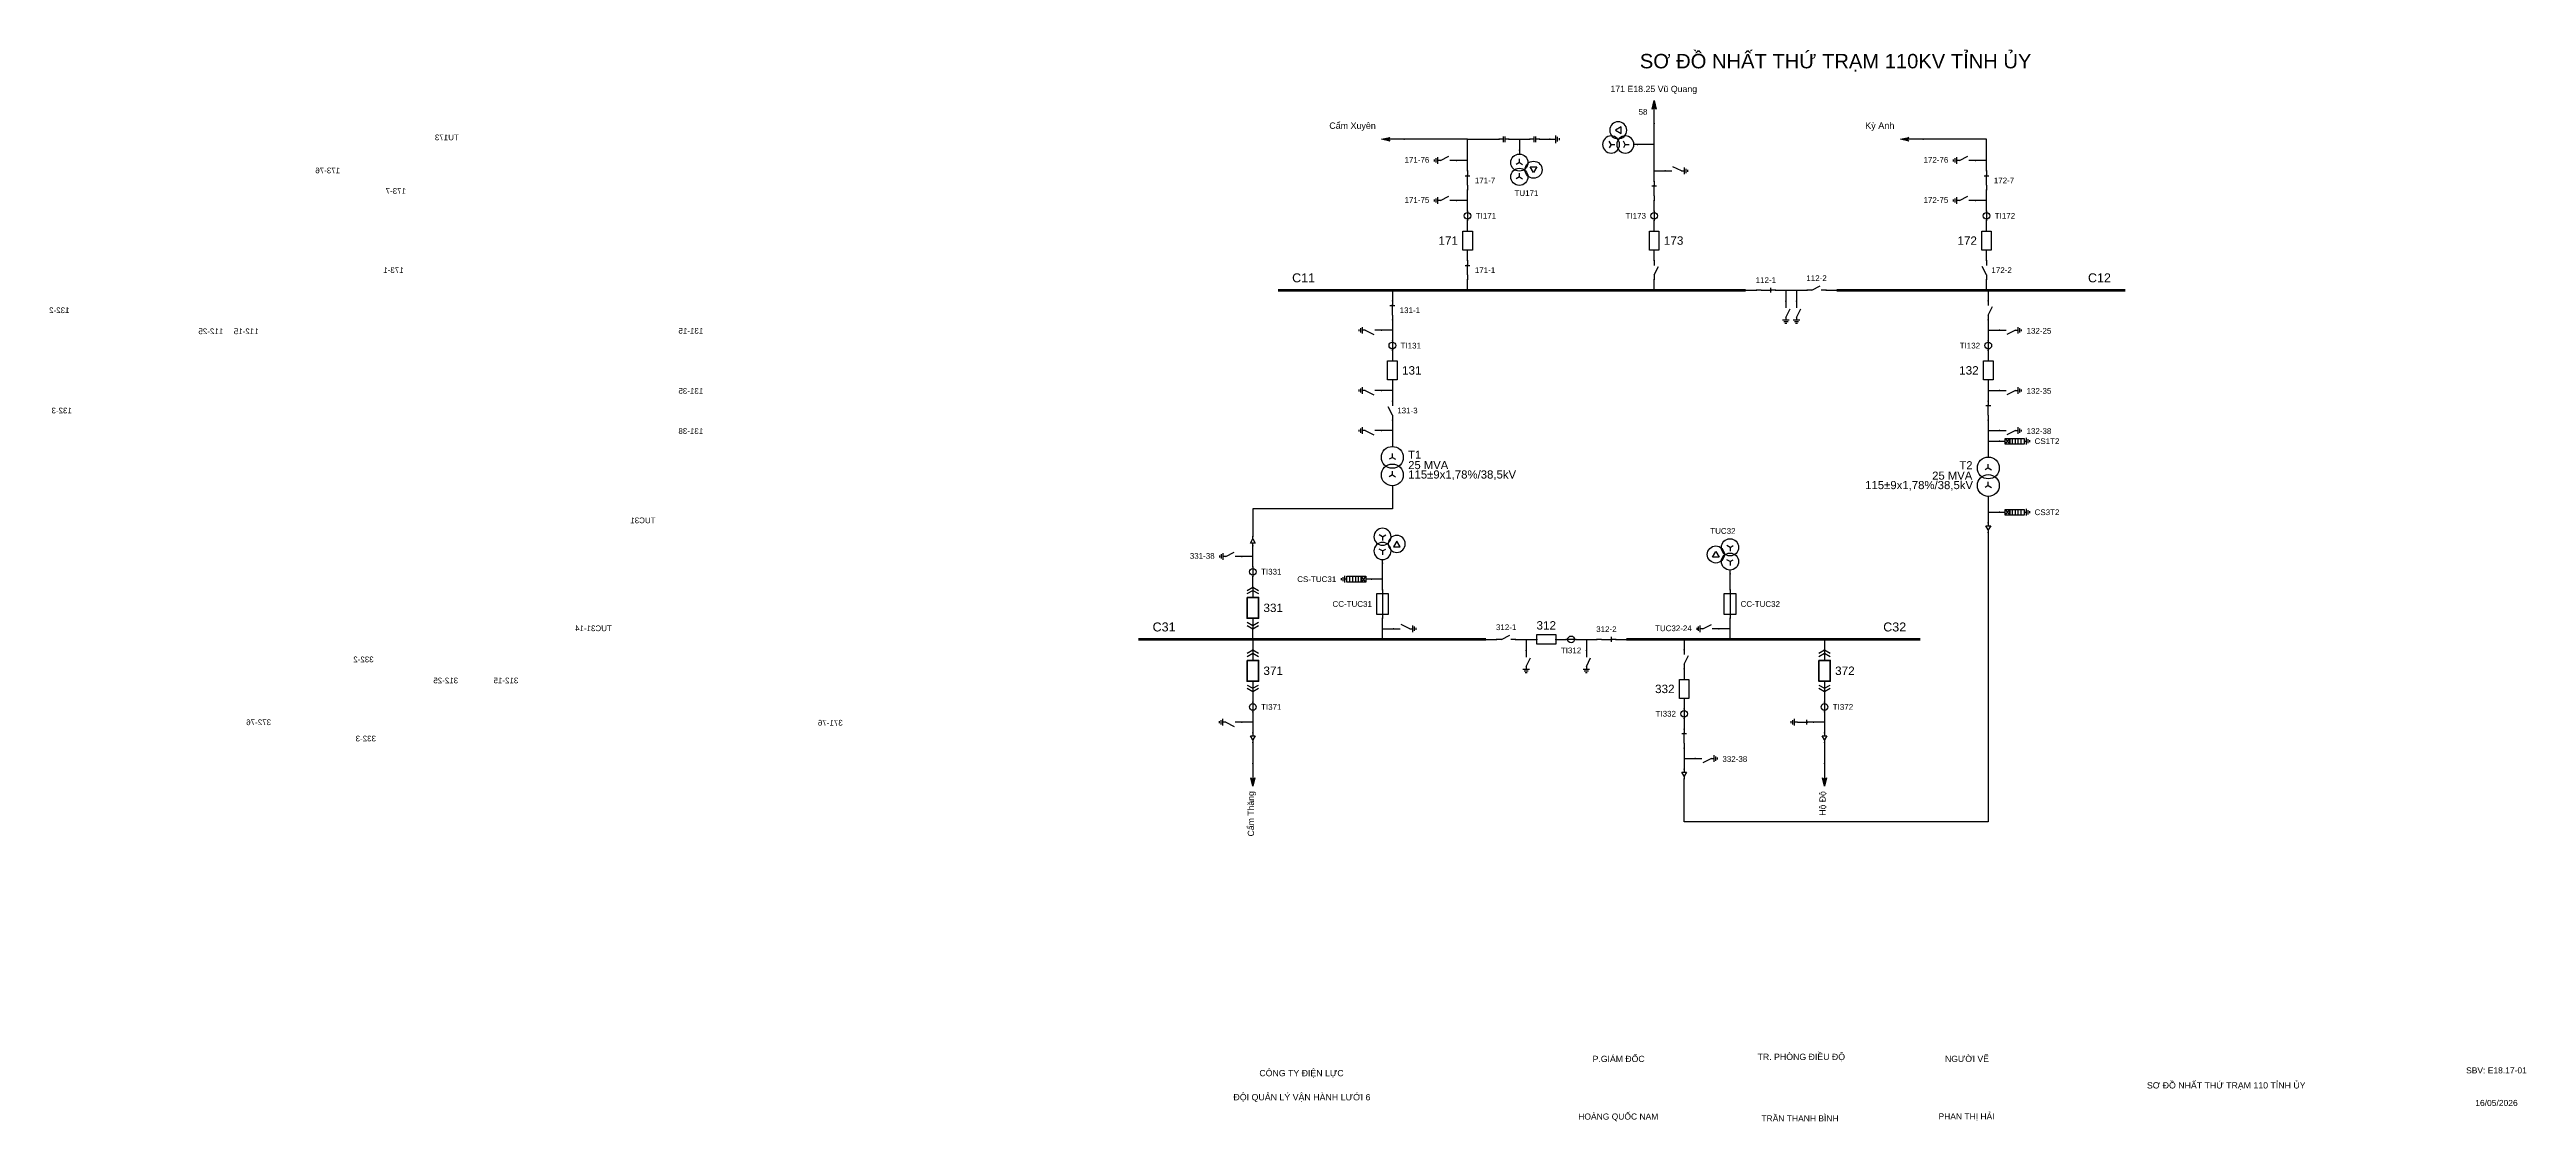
# Model space of a CAD drawing. Header units: millimetres. Extents: x -255 to 398, y 8 to 290.
import ezdxf

# ---------------------------------------------------------------- set-up
doc = ezdxf.new("R2010")
doc.units = ezdxf.units.MM
for name, color, linetype, lineweight in [('BUSBAR_110KV', 1, 'Continuous', 50), ('BUSBAR_35KV', 30, 'Continuous', 50), ('GROUND', 3, 'Continuous', 25), ('HV_110KV', 1, 'Continuous', 25), ('MV_35KV', 30, 'Continuous', 25)]:
    doc.layers.add(name, color=color, linetype=linetype, lineweight=lineweight)
doc.layers.add('SYM_PORTS', color=8, linetype='Continuous', plot=False)
doc.layers.add('TEXT', color=7, linetype='Continuous')
doc.styles.add('SLD_TEXT', font='arial.ttf')

# ---------------------------------------------------------------- blocks, each defined once
blk = doc.blocks.new('SYM_DISCONNECTOR_CLOSED')
at = {"lineweight": 25}
for points in [[(-0.625, 1.25), (0.625, 1.25)], [(0, 2.5), (0, 1.25)], [(0, -1.25), (0, 1.5)], [(0, -1.25), (0, -2.5)]]:
    blk.add_lwpolyline(points, dxfattribs=at)
at = {"layer": 'SYM_PORTS'}
for p in [(0, 2.5), (0, -2.5)]:
    blk.add_point(p, dxfattribs=at)
blk.add_attdef('DEVICE_CODE', (1.625, -0.5), '', height=2)
blk = doc.blocks.new('SYM_CIRCUIT_BREAKER')
at = {"lineweight": 25}
blk.add_lwpolyline([(-1.25, 2.5), (1.25, 2.5), (1.25, -2.5), (-1.25, -2.5)], close=True, dxfattribs=at)
at = {"layer": 'SYM_PORTS'}
for p in [(0, 2.5), (0, -2.5)]:
    blk.add_point(p, dxfattribs=at)
blk.add_attdef('DEVICE_CODE', (2.25, -0.5), '', height=2)
at = {"flags": 1}
blk.add_attdef('RATING', (2.25, -3.5), '', height=2, dxfattribs=at)
blk = doc.blocks.new('SYM_CURRENT_TRANSFORMER')
at = {"lineweight": 25}
blk.add_lwpolyline([(0, 1.25), (0, -1.25)], dxfattribs=at)
blk.add_circle((0, 0), 0.875, dxfattribs=at)
at = {"layer": 'SYM_PORTS'}
for p in [(0, 1.25), (0, -1.25)]:
    blk.add_point(p, dxfattribs=at)
blk.add_attdef('DEVICE_CODE', (1.875, -1.75), '', height=2)
at = {"flags": 1}
blk.add_attdef('RATIO', (1.875, -4.75), '', height=2, dxfattribs=at)
blk = doc.blocks.new('SYM_EARTHING_SWITCH_OPEN')
at = {"lineweight": 25}
for points in [[(0, -1.25), (-1.125, 1)], [(0, 3), (0, 1.25)], [(-0.875, -2), (0.875, -2)], [(-0.5625, -2.4375), (0.5625, -2.4375)], [(-0.25, -2.875), (0.25, -2.875)], [(0, -1.25), (0, -2)]]:
    blk.add_lwpolyline(points, dxfattribs=at)
at = {"layer": 'SYM_PORTS'}
blk.add_point((0, 3), dxfattribs=at)
blk.add_attdef('DEVICE_CODE', (1.875, 0), '', height=2)
blk = doc.blocks.new('SYM_COUPLING_CAPACITOR')
at = {"lineweight": 25}
for points in [[(-0.75, 0.25), (0.75, 0.25)], [(0, 1.25), (0, 0.25)], [(-0.75, -0.25), (0.75, -0.25)], [(0, -0.25), (0, -1.25)]]:
    blk.add_lwpolyline(points, dxfattribs=at)
at = {"layer": 'SYM_PORTS'}
for p in [(0, 1.25), (0, -1.25)]:
    blk.add_point(p, dxfattribs=at)
blk.add_attdef('DEVICE_CODE', (1.75, -1.75), '', height=2)
blk = doc.blocks.new('SYM_VOLTAGE_TRANSFORMER')
at = {"lineweight": 25}
for points in [[(0, 1.375), (-0.8625, 0.875)], [(0, 4.625), (0, 3.625)], [(0, 1.375), (0, 2.375)], [(0, 1.375), (0.8625, 0.875)], [(0, -2.375), (-0.8625, -2.875)], [(0, -2.375), (0, -1.375)], [(0, -2.375), (0.8625, -2.875)]]:
    blk.add_lwpolyline(points, dxfattribs=at)
blk.add_lwpolyline([(2.875, 0.25), (4.625, 0.25), (3.75, -1.25)], close=True, dxfattribs=at)
for centre in [(0, 1.375), (3.75, -0.5), (0, -2.375)]:
    blk.add_circle(centre, 2.25, dxfattribs=at)
at = {"layer": 'SYM_PORTS'}
blk.add_point((0, 4.625), dxfattribs=at)
blk.add_attdef('DEVICE_CODE', (7, 1.625), '', height=2)
at = {"flags": 1}
blk.add_attdef('RATIO', (7, -1.375), '', height=2, dxfattribs=at)
blk = doc.blocks.new('SYM_GROUND_SYMBOL')
at = {"lineweight": 25}
for points in [[(0, 1.25), (0, -0.25)], [(-1, -0.25), (1, -0.25)], [(-0.625, -0.75), (0.625, -0.75)], [(-0.25, -1.25), (0.25, -1.25)]]:
    blk.add_lwpolyline(points, dxfattribs=at)
at = {"layer": 'SYM_PORTS'}
blk.add_point((0, 1.25), dxfattribs=at)
blk = doc.blocks.new('SYM_LINE_FEEDER_ARROW')
blk.add_hatch(color=7).paths.add_polyline_path([(0, -3), (-0.5, -0.75), (0, -1.25), (0.5, -0.75)])
at = {"lineweight": 25}
blk.add_lwpolyline([(0, 3), (0, -1.25)], dxfattribs=at)
blk.add_lwpolyline([(0, -3), (-0.5, -0.75), (0, -1.25), (0.5, -0.75)], close=True, dxfattribs=at)
at = {"layer": 'SYM_PORTS'}
blk.add_point((0, 3), dxfattribs=at)
blk.add_attdef('LINE_NAME', (1.5, 0), '', height=2)
blk = doc.blocks.new('SYM_DISCONNECTOR_OPEN')
at = {"lineweight": 25}
for points in [[(0, -1.25), (-1.125, 1)], [(0, 2.5), (0, 1.25)], [(0, -1.25), (0, -2.5)]]:
    blk.add_lwpolyline(points, dxfattribs=at)
at = {"layer": 'SYM_PORTS'}
for p in [(0, 2.5), (0, -2.5)]:
    blk.add_point(p, dxfattribs=at)
blk.add_attdef('DEVICE_CODE', (1, -0.5), '', height=2)
blk = doc.blocks.new('SYM_TRANSFORMER_2W')
at = {"lineweight": 25}
for points in [[(0, 2.3125), (-0.8625, 1.8125)], [(0, 2.3125), (0, 3.3125)], [(0, 2.3125), (0.8625, 1.8125)], [(0, -2.3125), (-0.8625, -2.8125)], [(0, -2.3125), (0, -1.3125)], [(0, -2.3125), (0.8625, -2.8125)]]:
    blk.add_lwpolyline(points, dxfattribs=at)
for centre in [(0, 2.3125), (0, -2.3125)]:
    blk.add_circle(centre, 2.875, dxfattribs=at)
at = {"layer": 'SYM_PORTS'}
for p in [(0, 5.1875), (0, -5.1875)]:
    blk.add_point(p, dxfattribs=at)
blk.add_attdef('DEVICE_CODE', (3.875, 2.1875), '', height=2)
at = {"flags": 1}
for tag, p in [('POWER', (3.875, -0.8125)), ('VOLTAGE_RATIO', (3.875, -3.8125))]:
    blk.add_attdef(tag, p, '', height=2, dxfattribs=at)
blk = doc.blocks.new('SYM_SURGE_ARRESTER')
at = {"lineweight": 25}
for points in [[(-0.75, 2.5), (0.75, 2.5), (0.75, 1.25), (-0.75, 1.25)], [(-0.75, 1.25), (0.75, 1.25), (0.75, -2.5), (-0.75, -2.5)]]:
    blk.add_lwpolyline(points, close=True, dxfattribs=at)
for points in [[(-0.75, 2.5), (0.75, 1.25)], [(0.75, 2.5), (-0.75, 1.25)], [(-0.75, 0.5), (0.75, 0.5)], [(0, 4), (0, 2.5)], [(-0.875, -3.125), (0.875, -3.125)], [(-0.75, -0.25), (0.75, -0.25)], [(-0.75, -1), (0.75, -1)], [(-0.75, -1.75), (0.75, -1.75)], [(-0.5625, -3.5625), (0.5625, -3.5625)], [(-0.25, -4), (0.25, -4)], [(0, -2.5), (0, -3.125)]]:
    blk.add_lwpolyline(points, dxfattribs=at)
at = {"layer": 'SYM_PORTS'}
blk.add_point((0, 4), dxfattribs=at)
blk.add_attdef('DEVICE_CODE', (1.875, 1), '', height=2)
blk = doc.blocks.new('SYM_CABLE_TERMINATION')
at = {"lineweight": 25}
blk.add_lwpolyline([(-0.625, 0.5), (0.625, 0.5), (0, -0.625)], close=True, dxfattribs=at)
for points in [[(0, 1.25), (0, 0.5)], [(0, -0.625), (0, -1.25)]]:
    blk.add_lwpolyline(points, dxfattribs=at)
at = {"layer": 'SYM_PORTS'}
for p in [(0, 1.25), (0, -1.25)]:
    blk.add_point(p, dxfattribs=at)
blk = doc.blocks.new('SYM_DRAWOUT_BREAKER')
at = {"lineweight": 25}
for points in [[(-1.5, 4.625), (0, 5.5), (1.5, 4.625)], [(-1.5, 3.75), (0, 4.625), (1.5, 3.75)], [(0, 5.5), (0, 2.75)], [(-1.5, -3.75), (0, -4.625), (1.5, -3.75)], [(-1.5, -4.625), (0, -5.5), (1.5, -4.625)], [(0, -2.75), (0, -5.5)]]:
    blk.add_lwpolyline(points, dxfattribs=at)
at = {"lineweight": 35}
blk.add_lwpolyline([(-1.5, 2.75), (1.5, 2.75), (1.5, -2.75), (-1.5, -2.75)], close=True, dxfattribs=at)
at = {"layer": 'SYM_PORTS'}
for p in [(0, 5.5), (0, -5.5)]:
    blk.add_point(p, dxfattribs=at)
blk.add_attdef('DEVICE_CODE', (2.5, 2.5), '', height=2)
at = {"flags": 1}
blk.add_attdef('RATING', (2.5, -0.5), '', height=2, dxfattribs=at)
blk = doc.blocks.new('SYM_FUSE_DISCONNECTOR')
at = {"lineweight": 25}
blk.add_lwpolyline([(-1.5, 2.75), (1.5, 2.75), (1.5, -2.75), (-1.5, -2.75)], close=True, dxfattribs=at)
blk.add_lwpolyline([(0, 3.75), (0, -3.75)], dxfattribs=at)
at = {"layer": 'SYM_PORTS'}
for p in [(0, 3.75), (0, -3.75)]:
    blk.add_point(p, dxfattribs=at)
blk.add_attdef('DEVICE_CODE', (2.5, 0.75), '', height=2)
at = {"flags": 1}
blk.add_attdef('RATING', (2.5, -2.25), '', height=2, dxfattribs=at)
blk = doc.blocks.new('SYM_EARTHING_SWITCH_CLOSED')
at = {"lineweight": 25}
for points in [[(-0.625, 1.25), (0.625, 1.25)], [(0, 3), (0, 1.25)], [(0, -1.25), (0, 1.5)], [(-0.875, -2), (0.875, -2)], [(-0.5625, -2.4375), (0.5625, -2.4375)], [(-0.25, -2.875), (0.25, -2.875)], [(0, -1.25), (0, -2)]]:
    blk.add_lwpolyline(points, dxfattribs=at)
at = {"layer": 'SYM_PORTS'}
blk.add_point((0, 3), dxfattribs=at)
blk.add_attdef('DEVICE_CODE', (1.875, 0), '', height=2)

msp = doc.modelspace()

# ---------------------------------------------------------------- linework, layer by layer
at = {"layer": 'BUSBAR_110KV', "const_width": 0.721}
for points in [[(68.93, 226.59), (192.24, 226.59)], [(216.17, 226.59), (292.22, 226.59)]]:
    msp.add_lwpolyline(points, dxfattribs=at)
at = {"layer": 'BUSBAR_35KV', "const_width": 0.721}
for points in [[(32.16, 134.59), (123.8, 134.59)], [(160.79, 134.59), (238.26, 134.59)]]:
    msp.add_lwpolyline(points, dxfattribs=at)
at = {"layer": 'GROUND'}
msp.add_lwpolyline([(137.85, 266.37), (140.64, 266.37)], dxfattribs=at)
at = {"layer": 'HV_110KV'}
for points in [[(168.11, 264.98), (168.11, 270.55)], [(118.93, 266.37), (102.22, 266.37)], [(118.93, 260.8), (118.93, 266.37)], [(118.93, 266.37), (127.28, 266.37)], [(129.78, 266.37), (132.57, 266.37)], [(132.57, 266.37), (132.57, 263.46)], [(132.57, 266.37), (135.35, 266.37)], [(168.11, 264.98), (163.74, 264.98)], [(168.11, 258.02), (168.11, 264.98)], [(255.68, 260.8), (255.68, 266.37), (238.97, 266.37)], [(118.93, 260.8), (116.02, 260.8)], [(118.93, 258.02), (118.93, 260.8)], [(168.11, 255.23), (168.11, 258.02)], [(168.11, 258.02), (171.01, 258.02)], [(255.68, 260.8), (252.78, 260.8)], [(255.68, 258.02), (255.68, 260.8)], [(118.93, 250.23), (116.02, 250.23)], [(118.93, 250.23), (118.93, 253.02)], [(118.93, 247.45), (118.93, 250.23)], [(168.11, 247.45), (168.11, 250.23)], [(255.68, 250.23), (252.78, 250.23)], [(255.68, 250.23), (255.68, 253.02)], [(255.68, 247.45), (255.68, 250.23)], [(118.93, 242.16), (118.93, 244.95)], [(168.11, 242.16), (168.11, 244.95)], [(255.68, 242.16), (255.68, 244.95)], [(118.93, 234.38), (118.93, 237.16)], [(168.11, 234.38), (168.11, 237.16)], [(255.68, 234.38), (255.68, 237.16)], [(118.93, 226.59), (118.93, 229.38)], [(168.11, 226.59), (168.11, 229.38)], [(255.68, 226.59), (255.68, 229.38)], [(99.1, 226.59), (99.1, 223.81)], [(192.24, 226.59), (195.03, 226.59)], [(200.03, 226.59), (202.81, 226.59)], [(202.81, 226.59), (202.81, 223.68)], [(202.81, 226.59), (205.6, 226.59)], [(205.6, 226.59), (205.6, 223.68)], [(205.6, 226.59), (208.38, 226.59)], [(213.38, 226.59), (216.17, 226.59)], [(256.15, 226.59), (256.15, 223.81)], [(99.1, 216.02), (96.2, 216.02)], [(99.1, 218.81), (99.1, 216.02)], [(99.1, 216.02), (99.1, 213.24)], [(256.15, 218.81), (256.15, 216.02)], [(256.15, 216.02), (259.06, 216.02)], [(256.15, 216.02), (256.15, 213.24)], [(99.1, 210.74), (99.1, 207.95)], [(256.15, 210.74), (256.15, 207.95)], [(99.1, 202.95), (99.1, 200.17)], [(256.15, 202.95), (256.15, 200.17)], [(99.1, 200.17), (96.2, 200.17)], [(99.1, 200.17), (99.1, 197.38)], [(256.15, 200.17), (259.06, 200.17)], [(256.15, 200.17), (256.15, 197.38)], [(99.1, 189.59), (96.2, 189.59)], [(99.1, 192.38), (99.1, 189.59)], [(99.1, 189.59), (99.1, 185.42)], [(256.15, 192.38), (256.15, 189.59)], [(256.15, 189.59), (259.06, 189.59)], [(256.15, 189.59), (256.15, 186.81)], [(256.15, 186.81), (259.06, 186.81)], [(256.15, 186.81), (256.15, 182.63)]]:
    msp.add_lwpolyline(points, dxfattribs=at)
at = {"layer": 'MV_35KV'}
for points in [[(99.1, 175.04), (99.1, 172.34), (99.1, 168.98), (62.34, 168.98), (62.34, 164.43), (62.34, 161.73)], [(256.15, 172.26), (256.15, 168.08)], [(256.15, 168.08), (259.06, 168.08)], [(256.15, 168.08), (256.15, 165.29)], [(62.34, 156.45), (62.34, 159.23)], [(256.15, 162.79), (256.15, 160.09), (256.15, 86.48), (176, 86.48), (176, 95.18), (176, 97.88)], [(62.34, 156.45), (59.44, 156.45)], [(62.34, 153.66), (62.34, 156.45)], [(62.34, 148.38), (62.34, 151.16)], [(96.51, 150.45), (93.6, 150.45)], [(96.51, 150.45), (96.51, 154.62)], [(96.51, 147.66), (96.51, 150.45)], [(188.08, 147.66), (188.08, 151.84)], [(62.34, 134.59), (62.34, 137.38)], [(96.51, 137.38), (96.51, 140.16)], [(96.51, 134.59), (96.51, 137.38)], [(96.51, 137.38), (99.42, 137.38)], [(188.08, 137.38), (185.17, 137.38)], [(188.08, 137.38), (188.08, 140.16)], [(188.08, 134.59), (188.08, 137.38)], [(62.34, 134.59), (62.34, 131.81)], [(123.8, 134.59), (126.58, 134.59)], [(131.58, 134.59), (134.37, 134.59)], [(134.37, 134.59), (134.37, 131.68)], [(134.37, 134.59), (137.15, 134.59)], [(142.15, 134.59), (144.94, 134.59)], [(147.44, 134.59), (150.22, 134.59)], [(150.22, 134.59), (150.22, 131.68)], [(150.22, 134.59), (153.01, 134.59)], [(158.01, 134.59), (160.79, 134.59)], [(176, 134.59), (176, 131.81)], [(212.99, 134.59), (212.99, 131.81)], [(176, 126.81), (176, 124.02)], [(62.34, 120.81), (62.34, 118.02)], [(176, 119.02), (176, 116.24)], [(212.99, 120.81), (212.99, 118.02)], [(62.34, 112.74), (59.44, 112.74)], [(62.34, 115.52), (62.34, 112.74)], [(62.34, 112.74), (62.34, 109.95)], [(176, 113.74), (176, 110.95)], [(212.99, 112.74), (210.08, 112.74)], [(212.99, 115.52), (212.99, 112.74)], [(212.99, 112.74), (212.99, 109.95)], [(62.34, 107.45), (62.34, 101.88)], [(176, 105.95), (176, 103.17)], [(212.99, 107.45), (212.99, 101.88)], [(176, 103.17), (178.91, 103.17)], [(176, 103.17), (176, 100.38)]]:
    msp.add_lwpolyline(points, dxfattribs=at)

# ---------------------------------------------------------------- block references
at = {"layer": 'GROUND'}
for name, p, rotation in [('SYM_COUPLING_CAPACITOR', (136.6, 266.37), 270), ('SYM_GROUND_SYMBOL', (141.89, 266.37), 90)]:
    msp.add_blockref(name, p, dxfattribs=dict(at, rotation=rotation))
at = {"layer": 'HV_110KV'}
for name, p, rotation in [('SYM_LINE_FEEDER_ARROW', (168.11, 273.55), 180), ('SYM_LINE_FEEDER_ARROW', (99.22, 266.37), 270), ('SYM_COUPLING_CAPACITOR', (128.53, 266.37), 270), ('SYM_LINE_FEEDER_ARROW', (235.97, 266.37), 270)]:
    msp.add_blockref(name, p, dxfattribs=dict(at, rotation=rotation))
ref = msp.add_blockref('SYM_VOLTAGE_TRANSFORMER', (159.12, 264.98), dxfattribs=dict(at, xscale=-1, rotation=270))
ref.add_attrib('DEVICE_CODE', 'TU173', (146.9, 266.11), dxfattribs={"layer": 'TEXT', "extrusion": (0, 0, -1), "height": 1.504, "style": 'SLD_TEXT'})
ref = msp.add_blockref('SYM_EARTHING_SWITCH_OPEN', (113.02, 260.8), dxfattribs=dict(at, rotation=270))
ref.add_attrib('DEVICE_CODE', '171-76', (102.31, 260.18), dxfattribs={"layer": 'TEXT', "height": 1.504, "style": 'SLD_TEXT'})
ref = msp.add_blockref('SYM_VOLTAGE_TRANSFORMER', (132.57, 258.84), dxfattribs=at)
ref.add_attrib('DEVICE_CODE', 'TU171', (131.29, 251.42), dxfattribs={"layer": 'TEXT', "height": 1.504, "style": 'SLD_TEXT'})
ref = msp.add_blockref('SYM_EARTHING_SWITCH_OPEN', (249.78, 260.8), dxfattribs=dict(at, rotation=270))
ref.add_attrib('DEVICE_CODE', '172-76', (239.07, 260.18), dxfattribs={"layer": 'TEXT', "height": 1.504, "style": 'SLD_TEXT'})
ref = msp.add_blockref('SYM_EARTHING_SWITCH_OPEN', (174.01, 258.02), dxfattribs=dict(at, xscale=-1, rotation=90))
ref.add_attrib('DEVICE_CODE', '173-76', (178.18, 257.4), dxfattribs={"layer": 'TEXT', "extrusion": (0, 0, -1), "height": 1.504, "style": 'SLD_TEXT'})
ref = msp.add_blockref('SYM_DISCONNECTOR_CLOSED', (168.11, 252.73), dxfattribs=dict(at, xscale=-1))
ref.add_attrib('DEVICE_CODE', '173-7', (160.82, 251.99), dxfattribs={"layer": 'TEXT', "extrusion": (0, 0, -1), "height": 1.504, "style": 'SLD_TEXT'})
ref = msp.add_blockref('SYM_DISCONNECTOR_CLOSED', (118.93, 255.52), dxfattribs=at)
ref.add_attrib('DEVICE_CODE', '171-7', (120.84, 254.76), dxfattribs={"layer": 'TEXT', "height": 1.504, "style": 'SLD_TEXT'})
ref = msp.add_blockref('SYM_DISCONNECTOR_CLOSED', (255.68, 255.52), dxfattribs=at)
ref.add_attrib('DEVICE_CODE', '172-7', (257.6, 254.76), dxfattribs={"layer": 'TEXT', "height": 1.504, "style": 'SLD_TEXT'})
ref = msp.add_blockref('SYM_EARTHING_SWITCH_OPEN', (113.02, 250.23), dxfattribs=dict(at, rotation=270))
ref.add_attrib('DEVICE_CODE', '171-75', (102.31, 249.61), dxfattribs={"layer": 'TEXT', "height": 1.504, "style": 'SLD_TEXT'})
ref = msp.add_blockref('SYM_EARTHING_SWITCH_OPEN', (249.78, 250.23), dxfattribs=dict(at, rotation=270))
ref.add_attrib('DEVICE_CODE', '172-75', (239.07, 249.61), dxfattribs={"layer": 'TEXT', "height": 1.504, "style": 'SLD_TEXT'})
ref = msp.add_blockref('SYM_CIRCUIT_BREAKER', (118.93, 239.66), dxfattribs=at)
ref.add_attrib('DEVICE_CODE', '171', (111.24, 238.55), dxfattribs={"layer": 'TEXT', "height": 2.211, "style": 'SLD_TEXT'})
ref = msp.add_blockref('SYM_CURRENT_TRANSFORMER', (118.93, 246.2), dxfattribs=at)
ref.add_attrib('DEVICE_CODE', 'TI171', (121.09, 245.44), dxfattribs={"layer": 'TEXT', "height": 1.504, "style": 'SLD_TEXT'})
ref = msp.add_blockref('SYM_CURRENT_TRANSFORMER', (168.11, 246.2), dxfattribs=at)
ref.add_attrib('DEVICE_CODE', 'TI173', (160.57, 245.45), dxfattribs={"layer": 'TEXT', "height": 1.504, "style": 'SLD_TEXT'})
ref = msp.add_blockref('SYM_CIRCUIT_BREAKER', (168.11, 239.66), dxfattribs=at)
ref.add_attrib('DEVICE_CODE', '173', (170.64, 238.57), dxfattribs={"layer": 'TEXT', "height": 2.212, "style": 'SLD_TEXT'})
ref = msp.add_blockref('SYM_CIRCUIT_BREAKER', (255.68, 239.66), dxfattribs=at)
ref.add_attrib('DEVICE_CODE', '172', (248, 238.55), dxfattribs={"layer": 'TEXT', "height": 2.211, "style": 'SLD_TEXT'})
ref = msp.add_blockref('SYM_CURRENT_TRANSFORMER', (255.68, 246.2), dxfattribs=at)
ref.add_attrib('DEVICE_CODE', 'TI172', (257.85, 245.44), dxfattribs={"layer": 'TEXT', "height": 1.504, "style": 'SLD_TEXT'})
ref = msp.add_blockref('SYM_DISCONNECTOR_OPEN', (168.11, 231.88), dxfattribs=dict(at, xscale=-1))
ref.add_attrib('DEVICE_CODE', '173-1', (161.44, 231.13), dxfattribs={"layer": 'TEXT', "extrusion": (0, 0, -1), "height": 1.504, "style": 'SLD_TEXT'})
ref = msp.add_blockref('SYM_DISCONNECTOR_CLOSED', (118.93, 231.88), dxfattribs=at)
ref.add_attrib('DEVICE_CODE', '171-1', (120.84, 231.12), dxfattribs={"layer": 'TEXT', "height": 1.504, "style": 'SLD_TEXT'})
ref = msp.add_blockref('SYM_DISCONNECTOR_CLOSED', (197.53, 226.59), dxfattribs=dict(at, rotation=270))
ref.add_attrib('DEVICE_CODE', '112-1', (194.84, 228.51), dxfattribs={"layer": 'TEXT', "height": 1.504, "style": 'SLD_TEXT'})
ref = msp.add_blockref('SYM_DISCONNECTOR_OPEN', (210.88, 226.59), dxfattribs=dict(at, rotation=270))
ref.add_attrib('DEVICE_CODE', '112-2', (208.2, 229.01), dxfattribs={"layer": 'TEXT', "height": 1.504, "style": 'SLD_TEXT'})
ref = msp.add_blockref('SYM_DISCONNECTOR_OPEN', (255.68, 231.88), dxfattribs=at)
ref.add_attrib('DEVICE_CODE', '172-2', (256.97, 231.12), dxfattribs={"layer": 'TEXT', "height": 1.504, "style": 'SLD_TEXT'})
ref = msp.add_blockref('SYM_DISCONNECTOR_OPEN', (256.15, 221.31), dxfattribs=dict(at, xscale=-1))
ref.add_attrib('DEVICE_CODE', '132-2', (249.49, 220.56), dxfattribs={"layer": 'TEXT', "extrusion": (0, 0, -1), "height": 1.504, "style": 'SLD_TEXT'})
ref = msp.add_blockref('SYM_EARTHING_SWITCH_OPEN', (205.6, 220.68), dxfattribs=dict(at, xscale=-1))
ref.add_attrib('DEVICE_CODE', '112-25', (208.99, 215.01), dxfattribs={"layer": 'TEXT', "extrusion": (0, 0, -1), "height": 1.504, "style": 'SLD_TEXT'})
ref = msp.add_blockref('SYM_EARTHING_SWITCH_OPEN', (202.81, 220.68), dxfattribs=dict(at, xscale=-1))
ref.add_attrib('DEVICE_CODE', '112-15', (199.67, 215.01), dxfattribs={"layer": 'TEXT', "extrusion": (0, 0, -1), "height": 1.504, "style": 'SLD_TEXT'})
ref = msp.add_blockref('SYM_DISCONNECTOR_CLOSED', (99.1, 221.31), dxfattribs=at)
ref.add_attrib('DEVICE_CODE', '131-1', (101.02, 220.56), dxfattribs={"layer": 'TEXT', "height": 1.504, "style": 'SLD_TEXT'})
ref = msp.add_blockref('SYM_EARTHING_SWITCH_OPEN', (93.2, 216.02), dxfattribs=dict(at, xscale=-1, rotation=270))
ref.add_attrib('DEVICE_CODE', '131-15', (82.49, 215.15), dxfattribs={"layer": 'TEXT', "extrusion": (0, 0, -1), "height": 1.504, "style": 'SLD_TEXT'})
ref = msp.add_blockref('SYM_EARTHING_SWITCH_OPEN', (262.06, 216.02), dxfattribs=dict(at, rotation=90))
ref.add_attrib('DEVICE_CODE', '132-25', (266.22, 215.15), dxfattribs={"layer": 'TEXT', "height": 1.504, "style": 'SLD_TEXT'})
ref = msp.add_blockref('SYM_CURRENT_TRANSFORMER', (99.1, 211.99), dxfattribs=at)
ref.add_attrib('DEVICE_CODE', 'TI131', (101.27, 211.24), dxfattribs={"layer": 'TEXT', "height": 1.504, "style": 'SLD_TEXT'})
ref = msp.add_blockref('SYM_CURRENT_TRANSFORMER', (256.15, 211.99), dxfattribs=at)
ref.add_attrib('DEVICE_CODE', 'TI132', (248.61, 211.24), dxfattribs={"layer": 'TEXT', "height": 1.504, "style": 'SLD_TEXT'})
ref = msp.add_blockref('SYM_CIRCUIT_BREAKER', (99.1, 205.45), dxfattribs=at)
ref.add_attrib('DEVICE_CODE', '131', (101.64, 204.36), dxfattribs={"layer": 'TEXT', "height": 2.212, "style": 'SLD_TEXT'})
ref = msp.add_blockref('SYM_CIRCUIT_BREAKER', (256.15, 205.45), dxfattribs=at)
ref.add_attrib('DEVICE_CODE', '132', (248.46, 204.36), dxfattribs={"layer": 'TEXT', "height": 2.212, "style": 'SLD_TEXT'})
ref = msp.add_blockref('SYM_DISCONNECTOR_CLOSED', (256.15, 194.88), dxfattribs=dict(at, xscale=-1))
ref.add_attrib('DEVICE_CODE', '132-3', (248.86, 194.14), dxfattribs={"layer": 'TEXT', "extrusion": (0, 0, -1), "height": 1.504, "style": 'SLD_TEXT'})
ref = msp.add_blockref('SYM_EARTHING_SWITCH_OPEN', (93.2, 200.17), dxfattribs=dict(at, xscale=-1, rotation=270))
ref.add_attrib('DEVICE_CODE', '131-35', (82.49, 199.3), dxfattribs={"layer": 'TEXT', "extrusion": (0, 0, -1), "height": 1.504, "style": 'SLD_TEXT'})
ref = msp.add_blockref('SYM_DISCONNECTOR_OPEN', (99.1, 194.88), dxfattribs=at)
ref.add_attrib('DEVICE_CODE', '131-3', (100.39, 194.14), dxfattribs={"layer": 'TEXT', "height": 1.504, "style": 'SLD_TEXT'})
ref = msp.add_blockref('SYM_EARTHING_SWITCH_OPEN', (262.06, 200.17), dxfattribs=dict(at, rotation=90))
ref.add_attrib('DEVICE_CODE', '132-35', (266.22, 199.3), dxfattribs={"layer": 'TEXT', "height": 1.504, "style": 'SLD_TEXT'})
ref = msp.add_blockref('SYM_EARTHING_SWITCH_OPEN', (93.2, 189.59), dxfattribs=dict(at, xscale=-1, rotation=270))
ref.add_attrib('DEVICE_CODE', '131-38', (82.49, 188.73), dxfattribs={"layer": 'TEXT', "extrusion": (0, 0, -1), "height": 1.504, "style": 'SLD_TEXT'})
ref = msp.add_blockref('SYM_EARTHING_SWITCH_OPEN', (262.06, 189.59), dxfattribs=dict(at, rotation=90))
ref.add_attrib('DEVICE_CODE', '132-38', (266.22, 188.73), dxfattribs={"layer": 'TEXT', "height": 1.504, "style": 'SLD_TEXT'})
ref = msp.add_blockref('SYM_TRANSFORMER_2W', (99.1, 180.23), dxfattribs=at)
ref.add_attrib('DEVICE_CODE', 'T1', (103.27, 182.21), dxfattribs={"layer": 'TEXT', "height": 2.109, "style": 'SLD_TEXT'})
ref = msp.add_blockref('SYM_SURGE_ARRESTER', (263.06, 186.81), dxfattribs=dict(at, rotation=90))
ref.add_attrib('DEVICE_CODE', 'CS1T2', (268.35, 186.06), dxfattribs={"layer": 'TEXT', "height": 1.504, "style": 'SLD_TEXT'})
ref = msp.add_blockref('SYM_TRANSFORMER_2W', (256.15, 177.44), dxfattribs=at)
ref.add_attrib('DEVICE_CODE', 'T2', (248.55, 179.43), dxfattribs={"layer": 'TEXT', "height": 2.109, "style": 'SLD_TEXT'})
at = {"layer": 'MV_35KV'}
ref = msp.add_blockref('SYM_VOLTAGE_TRANSFORMER', (96.51, 159.25), dxfattribs=dict(at, xscale=-1, rotation=180))
ref.add_attrib('DEVICE_CODE', 'TUC31', (95.06, 165.19), dxfattribs={"layer": 'TEXT', "extrusion": (0, 0, -1), "height": 1.504, "style": 'SLD_TEXT'})
ref = msp.add_blockref('SYM_VOLTAGE_TRANSFORMER', (188.08, 156.46), dxfattribs=dict(at, rotation=180))
ref.add_attrib('DEVICE_CODE', 'TUC32', (182.88, 162.4), dxfattribs={"layer": 'TEXT', "height": 1.504, "style": 'SLD_TEXT'})
for name, p in [('SYM_CABLE_TERMINATION', (256.15, 164.04)), ('SYM_CABLE_TERMINATION', (62.34, 108.7)), ('SYM_CABLE_TERMINATION', (212.99, 108.7)), ('SYM_LINE_FEEDER_ARROW', (62.34, 98.88)), ('SYM_CABLE_TERMINATION', (176, 99.13)), ('SYM_LINE_FEEDER_ARROW', (212.99, 98.88))]:
    msp.add_blockref(name, p, dxfattribs=at)
ref = msp.add_blockref('SYM_SURGE_ARRESTER', (263.06, 168.08), dxfattribs=dict(at, rotation=90))
ref.add_attrib('DEVICE_CODE', 'CS3T2', (268.35, 167.33), dxfattribs={"layer": 'TEXT', "height": 1.504, "style": 'SLD_TEXT'})
ref = msp.add_blockref('SYM_EARTHING_SWITCH_OPEN', (56.44, 156.45), dxfattribs=dict(at, rotation=270))
ref.add_attrib('DEVICE_CODE', '331-38', (45.73, 155.83), dxfattribs={"layer": 'TEXT', "height": 1.504, "style": 'SLD_TEXT'})
at = {"layer": 'MV_35KV', "rotation": 180}
msp.add_blockref('SYM_CABLE_TERMINATION', (62.34, 160.48), dxfattribs=at)
at = {"layer": 'MV_35KV'}
ref = msp.add_blockref('SYM_CURRENT_TRANSFORMER', (62.34, 152.41), dxfattribs=at)
ref.add_attrib('DEVICE_CODE', 'TI331', (64.51, 151.67), dxfattribs={"layer": 'TEXT', "height": 1.504, "style": 'SLD_TEXT'})
ref = msp.add_blockref('SYM_SURGE_ARRESTER', (89.6, 150.45), dxfattribs=dict(at, rotation=270))
ref.add_attrib('DEVICE_CODE', 'CS-TUC31', (74.04, 149.69), dxfattribs={"layer": 'TEXT', "height": 1.504, "style": 'SLD_TEXT'})
ref = msp.add_blockref('SYM_DRAWOUT_BREAKER', (62.34, 142.88), dxfattribs=at)
ref.add_attrib('DEVICE_CODE', '331', (65.13, 141.79), dxfattribs={"layer": 'TEXT', "height": 2.212, "style": 'SLD_TEXT'})
ref = msp.add_blockref('SYM_FUSE_DISCONNECTOR', (96.51, 143.91), dxfattribs=at)
ref.add_attrib('DEVICE_CODE', 'CC-TUC31', (83.33, 143.16), dxfattribs={"layer": 'TEXT', "height": 1.504, "style": 'SLD_TEXT'})
ref = msp.add_blockref('SYM_FUSE_DISCONNECTOR', (188.08, 143.91), dxfattribs=at)
ref.add_attrib('DEVICE_CODE', 'CC-TUC32', (190.87, 143.16), dxfattribs={"layer": 'TEXT', "height": 1.504, "style": 'SLD_TEXT'})
ref = msp.add_blockref('SYM_EARTHING_SWITCH_OPEN', (102.42, 137.38), dxfattribs=dict(at, xscale=-1, rotation=90))
ref.add_attrib('DEVICE_CODE', 'TUC31-14', (106.58, 136.75), dxfattribs={"layer": 'TEXT', "extrusion": (0, 0, -1), "height": 1.504, "style": 'SLD_TEXT'})
ref = msp.add_blockref('SYM_DISCONNECTOR_OPEN', (129.08, 134.59), dxfattribs=dict(at, rotation=270))
ref.add_attrib('DEVICE_CODE', '312-1', (126.4, 137.03), dxfattribs={"layer": 'TEXT', "height": 1.504, "style": 'SLD_TEXT'})
ref = msp.add_blockref('SYM_CIRCUIT_BREAKER', (139.65, 134.59), dxfattribs=dict(at, rotation=270))
ref.add_attrib('DEVICE_CODE', '312', (137.08, 137.17), dxfattribs={"layer": 'TEXT', "height": 2.212, "style": 'SLD_TEXT'})
ref = msp.add_blockref('SYM_DISCONNECTOR_CLOSED', (155.51, 134.59), dxfattribs=dict(at, rotation=270))
ref.add_attrib('DEVICE_CODE', '312-2', (152.82, 136.53), dxfattribs={"layer": 'TEXT', "height": 1.504, "style": 'SLD_TEXT'})
ref = msp.add_blockref('SYM_EARTHING_SWITCH_OPEN', (182.17, 137.38), dxfattribs=dict(at, rotation=270))
ref.add_attrib('DEVICE_CODE', 'TUC32-24', (168.32, 136.75), dxfattribs={"layer": 'TEXT', "height": 1.504, "style": 'SLD_TEXT'})
ref = msp.add_blockref('SYM_DISCONNECTOR_OPEN', (176, 129.31), dxfattribs=dict(at, xscale=-1))
ref.add_attrib('DEVICE_CODE', '332-2', (169.34, 128.56), dxfattribs={"layer": 'TEXT', "extrusion": (0, 0, -1), "height": 1.504, "style": 'SLD_TEXT'})
ref = msp.add_blockref('SYM_EARTHING_SWITCH_OPEN', (150.22, 128.68), dxfattribs=dict(at, xscale=-1))
ref.add_attrib('DEVICE_CODE', '312-25', (147.08, 123.01), dxfattribs={"layer": 'TEXT', "extrusion": (0, 0, -1), "height": 1.504, "style": 'SLD_TEXT'})
ref = msp.add_blockref('SYM_EARTHING_SWITCH_OPEN', (134.37, 128.68), dxfattribs=dict(at, xscale=-1))
ref.add_attrib('DEVICE_CODE', '312-15', (131.22, 123.01), dxfattribs={"layer": 'TEXT', "extrusion": (0, 0, -1), "height": 1.504, "style": 'SLD_TEXT'})
ref = msp.add_blockref('SYM_DRAWOUT_BREAKER', (62.34, 126.31), dxfattribs=at)
ref.add_attrib('DEVICE_CODE', '371', (65.13, 125.21), dxfattribs={"layer": 'TEXT', "height": 2.212, "style": 'SLD_TEXT'})
ref = msp.add_blockref('SYM_CURRENT_TRANSFORMER', (146.19, 134.59), dxfattribs=dict(at, rotation=270))
ref.add_attrib('DEVICE_CODE', 'TI312', (143.5, 130.92), dxfattribs={"layer": 'TEXT', "height": 1.504, "style": 'SLD_TEXT'})
ref = msp.add_blockref('SYM_DRAWOUT_BREAKER', (212.99, 126.31), dxfattribs=at)
ref.add_attrib('DEVICE_CODE', '372', (215.78, 125.21), dxfattribs={"layer": 'TEXT', "height": 2.212, "style": 'SLD_TEXT'})
ref = msp.add_blockref('SYM_CIRCUIT_BREAKER', (176, 121.52), dxfattribs=at)
ref.add_attrib('DEVICE_CODE', '332', (168.32, 120.43), dxfattribs={"layer": 'TEXT', "height": 2.212, "style": 'SLD_TEXT'})
ref = msp.add_blockref('SYM_CURRENT_TRANSFORMER', (62.34, 116.77), dxfattribs=at)
ref.add_attrib('DEVICE_CODE', 'TI371', (64.51, 116.03), dxfattribs={"layer": 'TEXT', "height": 1.504, "style": 'SLD_TEXT'})
ref = msp.add_blockref('SYM_CURRENT_TRANSFORMER', (212.99, 116.77), dxfattribs=at)
ref.add_attrib('DEVICE_CODE', 'TI372', (215.16, 116.03), dxfattribs={"layer": 'TEXT', "height": 1.504, "style": 'SLD_TEXT'})
ref = msp.add_blockref('SYM_EARTHING_SWITCH_CLOSED', (207.08, 112.74), dxfattribs=dict(at, xscale=-1, rotation=270))
ref.add_attrib('DEVICE_CODE', '372-76', (196.38, 111.99), dxfattribs={"layer": 'TEXT', "extrusion": (0, 0, -1), "height": 1.504, "style": 'SLD_TEXT'})
ref = msp.add_blockref('SYM_EARTHING_SWITCH_OPEN', (56.44, 112.74), dxfattribs=dict(at, xscale=-1, rotation=270))
ref.add_attrib('DEVICE_CODE', '371-76', (45.73, 111.87), dxfattribs={"layer": 'TEXT', "extrusion": (0, 0, -1), "height": 1.504, "style": 'SLD_TEXT'})
ref = msp.add_blockref('SYM_CURRENT_TRANSFORMER', (176, 114.99), dxfattribs=at)
ref.add_attrib('DEVICE_CODE', 'TI332', (168.47, 114.24), dxfattribs={"layer": 'TEXT', "height": 1.504, "style": 'SLD_TEXT'})
ref = msp.add_blockref('SYM_DISCONNECTOR_CLOSED', (176, 108.45), dxfattribs=dict(at, xscale=-1))
ref.add_attrib('DEVICE_CODE', '332-3', (168.72, 107.71), dxfattribs={"layer": 'TEXT', "extrusion": (0, 0, -1), "height": 1.504, "style": 'SLD_TEXT'})
ref = msp.add_blockref('SYM_EARTHING_SWITCH_OPEN', (181.91, 103.17), dxfattribs=dict(at, rotation=90))
ref.add_attrib('DEVICE_CODE', '332-38', (186.08, 102.3), dxfattribs={"layer": 'TEXT', "height": 1.504, "style": 'SLD_TEXT'})

# ---------------------------------------------------------------- texts
at = {"layer": 'TEXT', "attachment_point": 7, "style": 'SLD_TEXT'}
for s, insert, char_height in [('SƠ ĐỒ NHẤT THỨ TRẠM 110KV TỈNH ỦY', (164.32, 284.22), 3.8005), ('171 E18.25 Vũ Quang', (156.56, 278.3), 1.6537), ('58', (163.98, 272.81), 1.504), ('Cẩm Xuyên', (82.49, 268.61), 1.677), ('Kỳ Anh', (223.69, 268.59), 1.715), ('C11', (72.69, 228.64), 2.361), ('C12', (282.41, 228.64), 2.361), ('25 MVA', (103.27, 179.42), 2.126), ('115±9x1,78%/38,5kV', (103.27, 176.57), 2.1433), ('115±9x1,78%/38,5kV', (223.69, 173.78), 2.1433), ('25 MVA', (241.36, 176.64), 2.126), ('C31', (35.92, 136.64), 2.363), ('C32', (228.45, 136.64), 2.363), ('CÔNG TY ĐIỆN LỰC', (64.06, 19.1), 1.6508), ('P.GIÁM ĐỐC', (151.88, 23.2), 1.634), ('TR. PHÒNG ĐIỀU ĐỘ', (195.35, 23.39), 1.6497), ('NGƯỜI VẼ', (244.75, 23.22), 1.622), ('SBV: E18.17-01', (382.05, 20.19), 1.599), ('ĐỘI QUẢN LÝ VẬN HÀNH LƯỚI 6', (57.22, 12.66), 1.6624), ('SƠ ĐỒ NHẤT THỨ TRẠM 110 TỈNH ỦY', (297.94, 15.88), 1.6534), ('16/05/2026', (384.47, 11.61), 1.599), ('HOÀNG QUỐC NAM', (148.09, 7.61), 1.599), ('TRẦN THANH BÌNH', (196.35, 7.55), 1.599), ('PHAN THỊ HẢI', (243.03, 7.73), 1.599)]:
    msp.add_mtext(s, dxfattribs=dict(at, insert=insert, char_height=char_height))
at = {"layer": 'TEXT', "char_height": 1.635, "attachment_point": 7, "rotation": 90, "style": 'SLD_TEXT'}
for s, insert in [('Cẩm Thăng', (63.13, 82.66)), ('Hộ Độ', (213.63, 88.12))]:
    msp.add_mtext(s, dxfattribs=dict(at, insert=insert))

doc.saveas('drawing.dxf')
